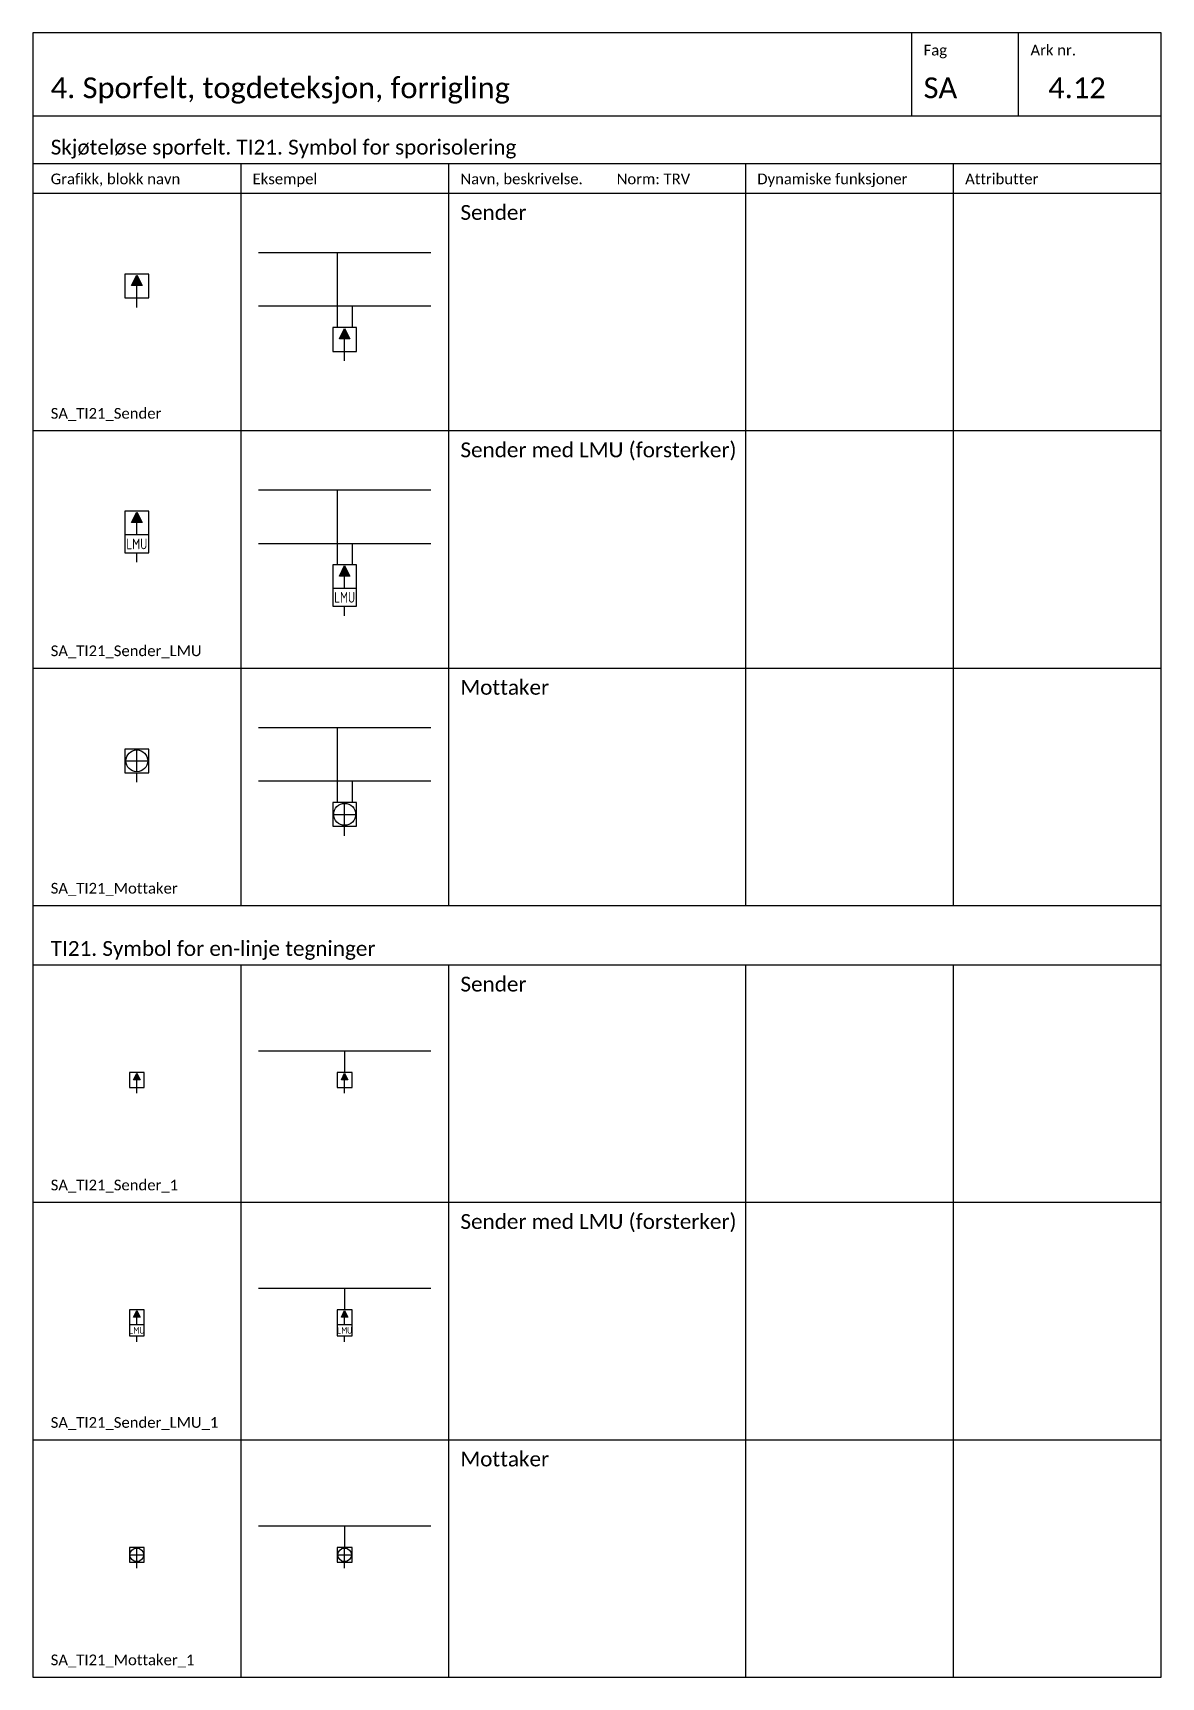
# Model space of a CAD drawing. Header units: millimetres. Extents: x -210 to 2500, y -2763 to 277.
# Drawn here: x 2310 to 2500, y -921 to -644 of the extents above; entities that cross this region are included whole.
import ezdxf
from ezdxf.enums import TextEntityAlignment as Align

# ---------------------------------------------------------------- set-up
doc = ezdxf.new("R2010")
doc.units = ezdxf.units.MM
for name, color, linetype in [('RAMME', 5, 'Continuous'), ('RAMME SYMBOLER', 4, 'Continuous'), ('RAMME TEKST', 7, 'Continuous'), ('SIG-Komponenter', 2, 'Continuous'), ('SIG-SPOR enlinje', 5, 'Continuous'), ('SIG-SPOR-I', 1, 'Continuous'), ('SIG_ATT_Tekst18', 4, 'Continuous')]:
    doc.layers.add(name, color=color, linetype=linetype)
doc.styles.add('Calibri', font='calibri.ttf')
doc.styles.add('ISOCP', font='isocp.shx', dxfattribs={"width": 0.9})

msp = doc.modelspace()

# ---------------------------------------------------------------- texts
at = {"layer": 'RAMME TEKST', "linetype": 'ByBlock', "style": 'Calibri'}
for s, height, p in [('Fag', 1.8, (2460, -647.8)), ('Ark nr.', 1.8, (2478, -647.8)), ('4. Sporfelt, togdeteksjon, forrigling', 3.5, (2313, -655)), ('SA', 3.5, (2460, -655)), ('4.12', 3.5, (2481, -655)), ('Skjøteløse sporfelt. TI21. Symbol for sporisolering', 2.5, (2313, -664.5)), ('Grafikk, blokk navn', 1.8, (2313, -669.5)), ('Eksempel', 1.8, (2347, -669.5)), ('Navn, beskrivelse.         Norm: TRV', 1.8, (2382, -669.5)), ('Dynamiske funksjoner', 1.8, (2432, -669.5)), ('Attributter', 1.8, (2467, -669.5)), ('SA_TI21_Sender', 1.8, (2313, -709)), ('SA_TI21_Sender_LMU', 1.8, (2313, -749)), ('SA_TI21_Mottaker', 1.8, (2313, -789)), ('TI21. Symbol for en-linje tegninger', 2.5, (2313, -799.5)), ('SA_TI21_Sender_1', 1.8, (2313, -839)), ('SA_TI21_Sender_LMU_1', 1.8, (2313, -879)), ('SA_TI21_Mottaker_1', 1.8, (2313, -919))]:
    msp.add_text(s, height=height, dxfattribs=at).set_placement(p)
at = {"layer": 'RAMME TEKST', "linetype": 'ByBlock', "char_height": 2.5, "width": 46, "attachment_point": 1, "style": 'Calibri'}
for s, insert in [('Sender', (2382, -673)), ('Sender med LMU (forsterker)', (2382, -713)), ('Mottaker', (2382, -753)), ('Sender', (2382, -803)), ('Sender med LMU (forsterker)', (2382, -843)), ('Mottaker', (2382, -883))]:
    msp.add_mtext(s, dxfattribs=dict(at, insert=insert))

# ---------------------------------------------------------------- blocks, each defined once
blk = doc.blocks.new('SA_TI21_Sender')
at = {"linetype": 'ByBlock', "lineweight": -2}
h = blk.add_hatch(color=0, dxfattribs=at)
h.dxf.hatch_style = 1
h.paths.add_polyline_path([(0, -0.16), (0.88, -1.92), (-0.88, -1.92)])
at = {"color": 0, "linetype": 'ByBlock', "lineweight": -2}
for points in [[(2, 0), (-2, 0)], [(-2, 0), (-2, -4)], [(2, -4), (2, 0)], [(0, -5.6), (0, -1.92)], [(-2, -4), (2, -4)]]:
    blk.add_lwpolyline(points, dxfattribs=at)
for points in [[(0, -0.16), (0.88, -1.92), (-0.88, -1.92)], [(0, -0.52), (0.62, -1.76), (-0.62, -1.76)], [(0, -0.88), (0.36, -1.6), (-0.36, -1.6)], [(0, -1.23), (0.1, -1.44), (-0.1, -1.44)]]:
    blk.add_lwpolyline(points, close=True, dxfattribs=at)
blk = doc.blocks.new('SA_TI21_Sender_LMU')
at = {"linetype": 'ByBlock', "lineweight": -2}
h = blk.add_hatch(color=0, dxfattribs=at)
h.dxf.hatch_style = 1
h.paths.add_polyline_path([(0, -0.16), (0.88, -1.92), (-0.88, -1.92)])
at = {"color": 0, "linetype": 'ByBlock', "lineweight": -2}
for points in [[(2, 0), (-2, 0)], [(-2, 0), (-2, -4)], [(2, -4), (2, 0)], [(0, -4), (0, -1.92)], [(0, -8.6), (0, -7)]]:
    blk.add_lwpolyline(points, dxfattribs=at)
for points in [[(0, -0.16), (0.88, -1.92), (-0.88, -1.92)], [(0, -0.52), (0.62, -1.76), (-0.62, -1.76)], [(0, -0.88), (0.36, -1.6), (-0.36, -1.6)], [(0, -1.23), (0.1, -1.44), (-0.1, -1.44)], [(-2, -7), (2, -7), (2, -4), (-2, -4)]]:
    blk.add_lwpolyline(points, close=True, dxfattribs=at)
at = {"layer": 'SIG_ATT_Tekst18', "style": 'ISOCP', "width": 0.85}
blk.add_text('LMU', height=1.8, dxfattribs=at).set_placement((0, -5.5), align=Align.MIDDLE)
blk = doc.blocks.new('SA_TI21_Mottaker')
at = {"color": 0, "linetype": 'ByBlock', "lineweight": -2}
blk.add_line((-1.84, -2), (1.84, -2), dxfattribs=at)
for points in [[(2, 0), (-2, 0)], [(-2, 0), (-2, -4)], [(2, -4), (2, 0)], [(0, -3.84), (0, -0.16)], [(-2, -4), (2, -4)], [(0, -5.6), (0, -4)]]:
    blk.add_lwpolyline(points, dxfattribs=at)
blk.add_circle((0, -2), 1.84, dxfattribs=at)
blk = doc.blocks.new('SA_TI21_Sender_1')
at = {"linetype": 'ByBlock', "lineweight": -2}
h = blk.add_hatch(color=0, dxfattribs=at)
h.dxf.hatch_style = 1
h.paths.add_polyline_path([(0, -0.1), (0.55, -1.2), (-0.55, -1.2)])
at = {"color": 0, "linetype": 'ByBlock', "lineweight": -2}
for points in [[(1.25, 0), (-1.25, 0)], [(-1.25, 0), (-1.25, -2.5)], [(1.25, -2.5), (1.25, 0)], [(-1.25, -2.5), (1.25, -2.5)], [(0, -3.5), (0, -1.2)]]:
    blk.add_lwpolyline(points, dxfattribs=at)
for points in [[(0, -0.1), (0.55, -1.2), (-0.55, -1.2)], [(0, -0.32), (0.39, -1.1), (-0.39, -1.1)], [(0, -0.55), (0.23, -1), (-0.23, -1)], [(0, -0.77), (0.06, -0.9), (-0.06, -0.9)]]:
    blk.add_lwpolyline(points, close=True, dxfattribs=at)
blk = doc.blocks.new('SA_TI21_Sender_LMU_1')
at = {"linetype": 'ByBlock', "lineweight": -2}
h = blk.add_hatch(color=0, dxfattribs=at)
h.dxf.hatch_style = 1
h.paths.add_polyline_path([(0, -0.1), (0.55, -1.2), (-0.55, -1.2)])
at = {"color": 0, "linetype": 'ByBlock', "lineweight": -2}
for points in [[(1.25, 0), (-1.25, 0)], [(-1.25, 0), (-1.25, -2.5)], [(1.25, -2.5), (1.25, 0)], [(0, -2.5), (0, -1.2)], [(0, -5.37), (0, -4.37)]]:
    blk.add_lwpolyline(points, dxfattribs=at)
for points in [[(-1.25, -4.37), (1.25, -4.37), (1.25, -2.5), (-1.25, -2.5)], [(0, -0.1), (0.55, -1.2), (-0.55, -1.2)], [(0, -0.32), (0.39, -1.1), (-0.39, -1.1)], [(0, -0.55), (0.23, -1), (-0.23, -1)], [(0, -0.77), (0.06, -0.9), (-0.06, -0.9)]]:
    blk.add_lwpolyline(points, close=True, dxfattribs=at)
at = {"layer": 'SIG_ATT_Tekst18', "style": 'ISOCP', "width": 0.85}
blk.add_text('LMU', height=1.125, dxfattribs=at).set_placement((0, -3.44), align=Align.MIDDLE)
blk = doc.blocks.new('SA_TI21_Mottaker_1')
at = {"color": 0, "linetype": 'ByBlock', "lineweight": -2}
blk.add_line((-1.15, -1.25), (1.15, -1.25), dxfattribs=at)
for points in [[(1.25, 0), (-1.25, 0)], [(-1.25, 0), (-1.25, -2.5)], [(1.25, -2.5), (1.25, 0)], [(-1.25, -2.5), (1.25, -2.5)], [(0, -2.4), (0, -0.1)], [(0, -3.5), (0, -2.5)]]:
    blk.add_lwpolyline(points, dxfattribs=at)
blk.add_circle((0, -1.25), 1.15, dxfattribs=at)

# ---------------------------------------------------------------- linework, layer by layer
at = {"layer": 'RAMME'}
msp.add_lwpolyline([(2500, -644), (2310, -644), (2310, -921), (2500, -921)], close=True, dxfattribs=at)
msp.add_lwpolyline([(2310, -658), (2500, -658)], dxfattribs=at)
at = {"layer": 'RAMME SYMBOLER'}
for p, q in [((2458, -658), (2458, -644)), ((2476, -658), (2476, -644)), ((2310, -666), (2500, -666)), ((2345, -666), (2345, -791)), ((2380, -666), (2380, -791)), ((2430, -666), (2430, -791)), ((2465, -666), (2465, -791)), ((2310, -671), (2500, -671)), ((2310, -711), (2500, -711)), ((2310, -751), (2500, -751)), ((2310, -791), (2500, -791)), ((2310, -801), (2500, -801)), ((2345, -801), (2345, -921)), ((2380, -801), (2380, -921)), ((2430, -801), (2430, -921)), ((2465, -801), (2465, -921)), ((2310, -841), (2500, -841)), ((2310, -881), (2500, -881))]:
    msp.add_line(p, q, dxfattribs=at)
at = {"layer": 'SIG-Komponenter'}
for p, q in [((2361.25, -681), (2361.25, -693.65)), ((2363.75, -690), (2363.75, -693.65)), ((2361.25, -721), (2361.25, -733.59)), ((2363.75, -730), (2363.75, -733.59)), ((2361.25, -761), (2361.25, -773.65)), ((2363.75, -770), (2363.75, -773.65)), ((2362.5, -815.5), (2362.5, -819.15)), ((2362.5, -855.5), (2362.5, -859.15)), ((2362.5, -895.5), (2362.5, -899.15))]:
    msp.add_line(p, q, dxfattribs=at)
at = {"layer": 'SIG-SPOR enlinje'}
for p, q in [((2348, -815.5), (2377, -815.5)), ((2348, -855.5), (2377, -855.5)), ((2348, -895.5), (2377, -895.5))]:
    msp.add_line(p, q, dxfattribs=at)
at = {"layer": 'SIG-SPOR-I'}
for p, q in [((2348, -681), (2377, -681)), ((2348, -690), (2377, -690)), ((2348, -721), (2377, -721)), ((2348, -730), (2377, -730)), ((2348, -761), (2377, -761)), ((2348, -770), (2377, -770))]:
    msp.add_line(p, q, dxfattribs=at)

# ---------------------------------------------------------------- block references
at = {"layer": 'SIG-Komponenter'}
for name, p in [('SA_TI21_Sender', (2327.5, -684.65)), ('SA_TI21_Sender', (2362.5, -693.65)), ('SA_TI21_Sender_LMU', (2327.5, -724.59)), ('SA_TI21_Sender_LMU', (2362.5, -733.59)), ('SA_TI21_Mottaker', (2327.5, -764.65)), ('SA_TI21_Mottaker', (2362.5, -773.65)), ('SA_TI21_Sender_1', (2327.5, -819.15)), ('SA_TI21_Sender_1', (2362.5, -819.15)), ('SA_TI21_Sender_LMU_1', (2327.5, -859.15)), ('SA_TI21_Sender_LMU_1', (2362.5, -859.15)), ('SA_TI21_Mottaker_1', (2327.5, -899.15)), ('SA_TI21_Mottaker_1', (2362.5, -899.15))]:
    msp.add_blockref(name, p, dxfattribs=at)

msp.set_redraw_order([(e.dxf.handle, doc.entitydb.next_handle()) for e in msp.query("TEXT MTEXT ATTDEF DIMENSION ARC_DIMENSION")])  # texts and dimensions are drawn at this point

doc.saveas('drawing.dxf')
